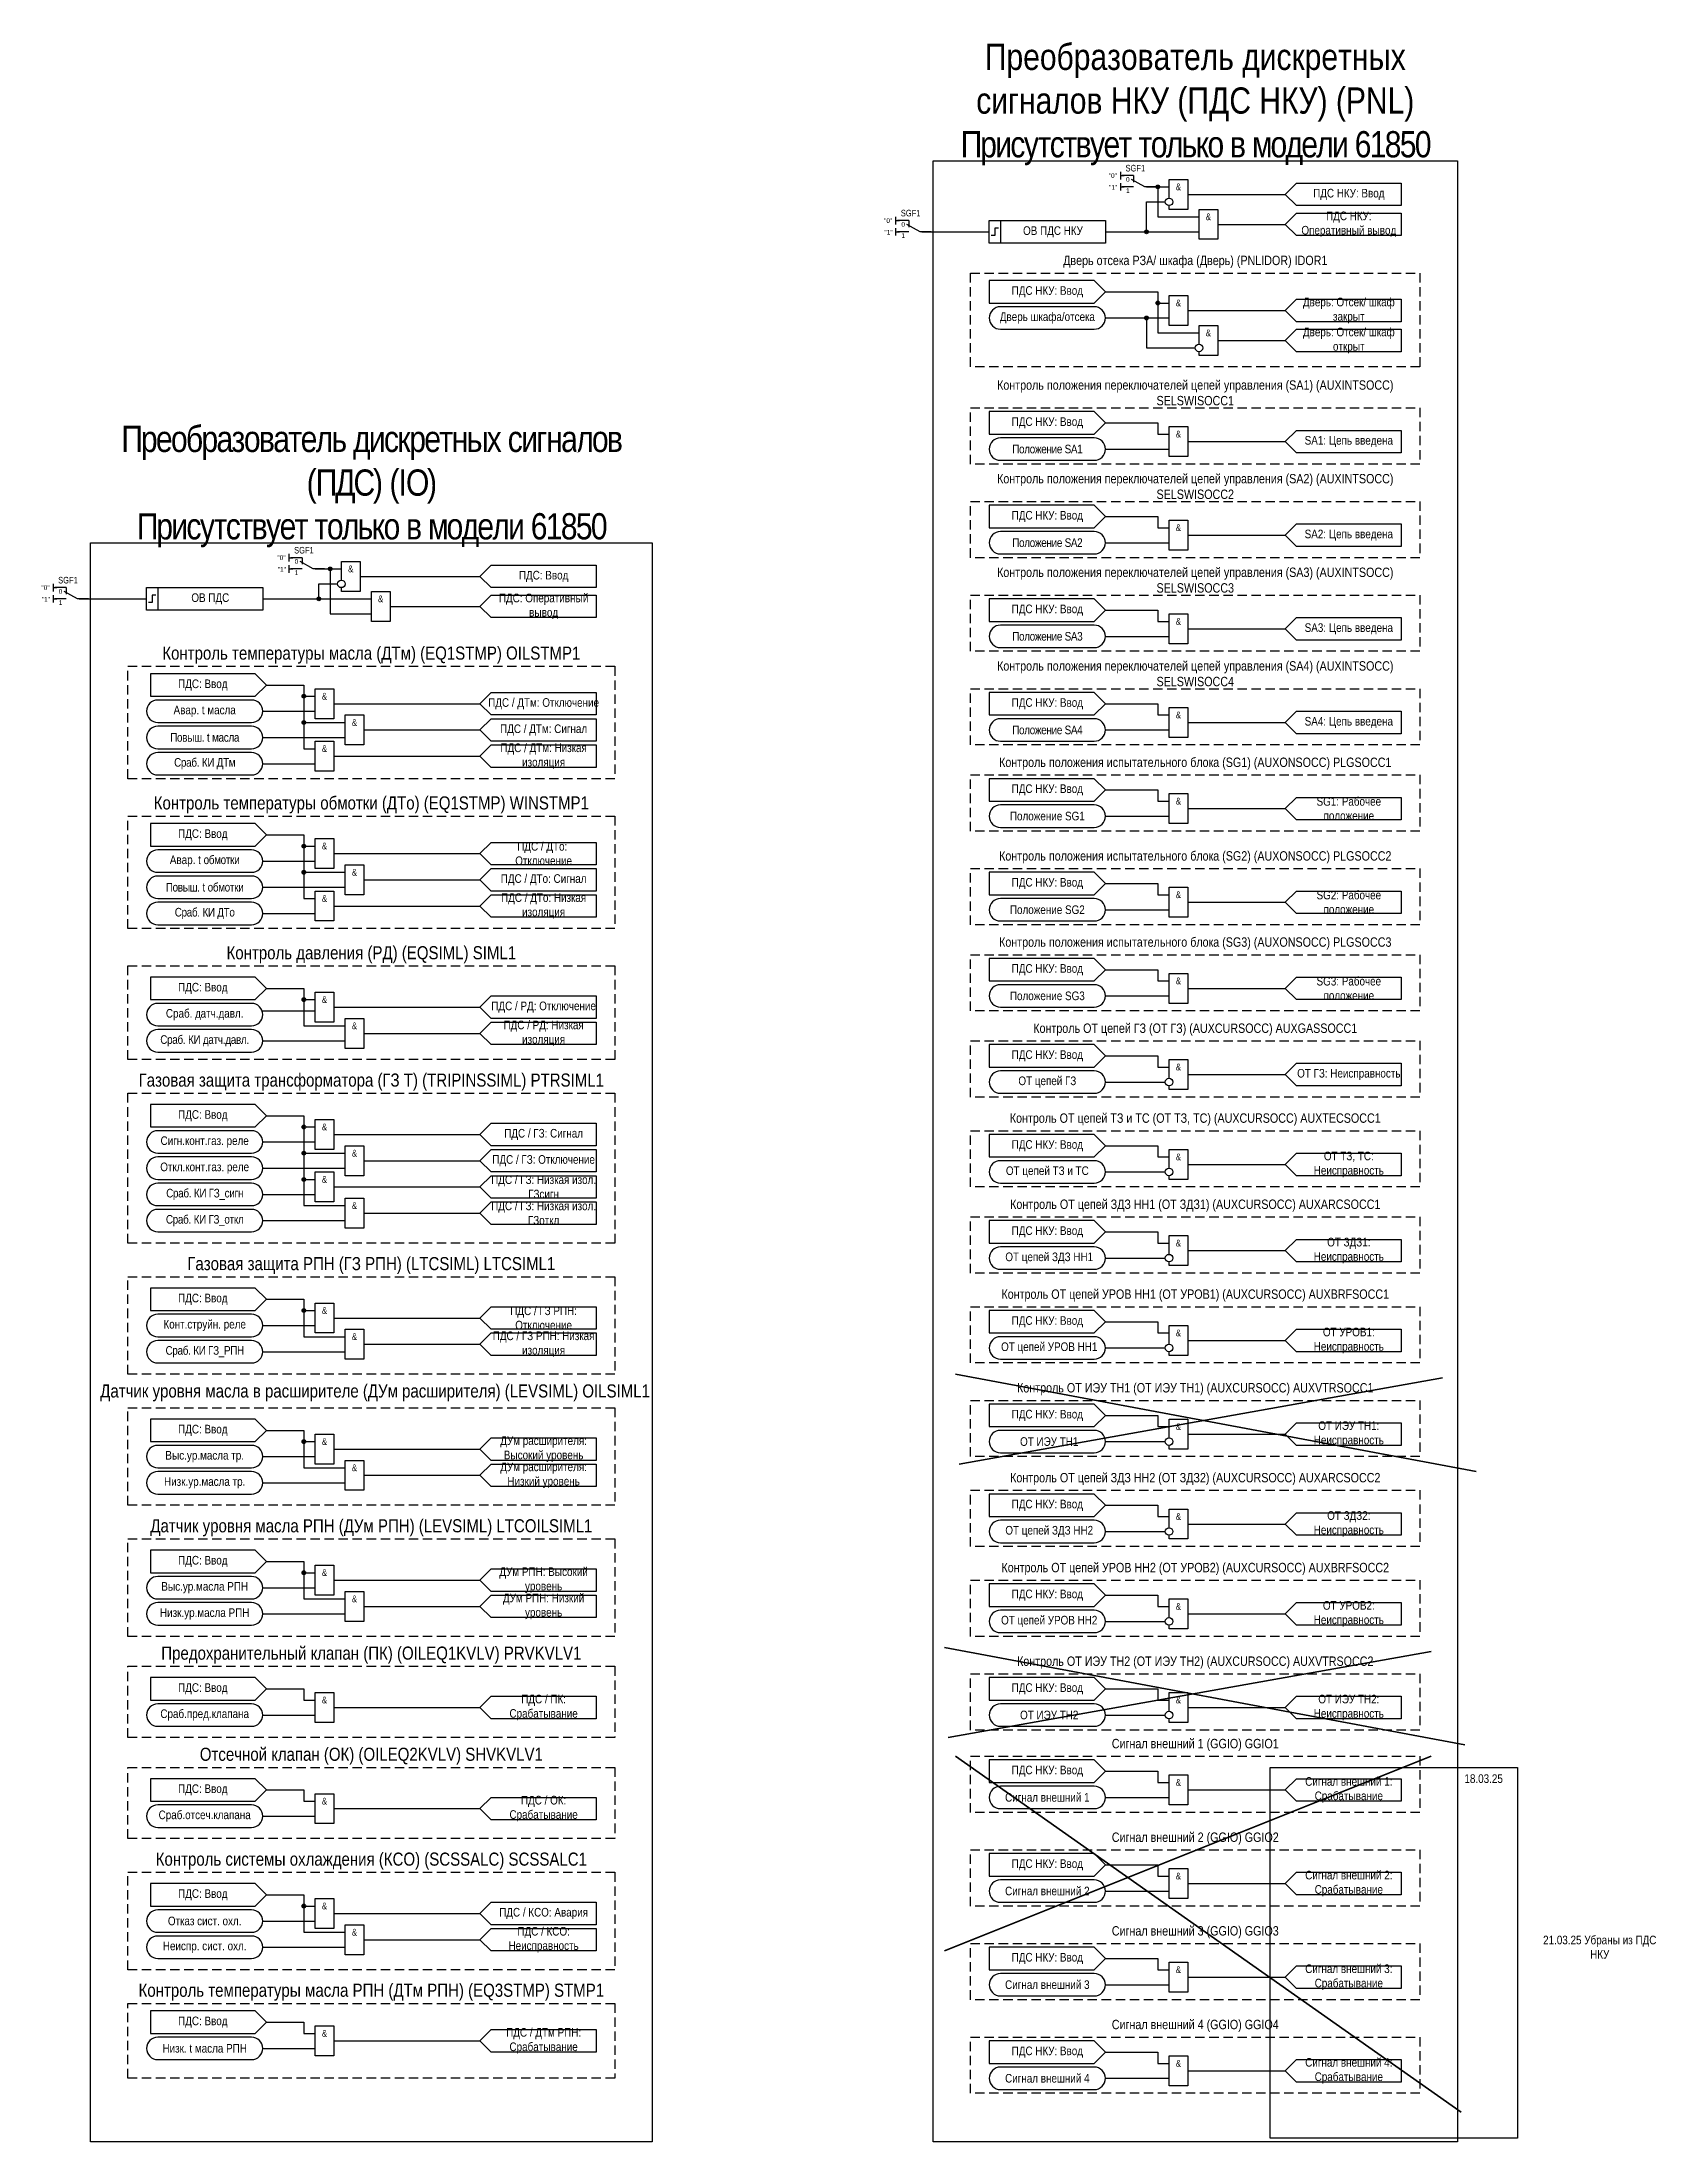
# Model space of a CAD drawing. Header units: millimetres. Extents: x -2270 to 418, y -112 to 561.
# Drawn here: x -13 to 418, y 0 to 561 of the extents above; entities that cross this region are included whole.
import ezdxf
from ezdxf.enums import TextEntityAlignment as Align

# ---------------------------------------------------------------- set-up
doc = ezdxf.new("R2010")
doc.units = ezdxf.units.MM
doc.linetypes.add('штриховая2', pattern=[0.375, 0.25, -0.125])
doc.layers.add('TEXT', color=7, linetype='Continuous', lineweight=25)
doc.layers.add('Основная', color=7, linetype='Continuous')
doc.styles.add('2.5_Gost_RD', font='ARIALN.TTF', dxfattribs={"height": 2.5})
doc.styles.add('3.5_Gost_RD', font='ARIALN.TTF', dxfattribs={"height": 3.5})
doc.styles.add('Вывод', font='ARIALN.TTF', dxfattribs={"height": 2.5})
doc.styles.add('Компонент', font='ARIALN.TTF', dxfattribs={"height": 3.5})

msp = doc.modelspace()

# ---------------------------------------------------------------- texts
at = {"ltscale": 100, "attachment_point": 5}
for s, insert, char_height, width, style in [('{\\C3;Преобразователь дискретных сигналов НКУ (ПДС НКУ) (PNL) \\T0.9;\\C6;Присутствует только в модели 61850}', (295, 544), 7, 140, '3.5_Gost_RD'), ('&', (290.5, 522), 1.8, 5, '2.5_Gost_RD'), ('ПДС НКУ: Ввод', (336, 520), 2.3, 28, '2.5_Gost_RD'), ('&', (298.5, 514), 1.8, 5, '2.5_Gost_RD'), ('ПДС НКУ: Оперативный вывод', (336, 512), 2.3, 28, '2.5_Gost_RD'), ('ПДС НКУ: Ввод', (255.5, 494), 2.3, 31, '2.5_Gost_RD'), ('Дверь шкафа/отсека', (255.5, 487), 2.3, 31, '2.5_Gost_RD'), ('Дверь: Отсек/ шкаф закрыт', (336, 489), 2.3, 28, '2.5_Gost_RD'), ('Дверь: Отсек/ шкаф открыт', (336, 481), 2.3, 28, '2.5_Gost_RD'), ('ПДС НКУ: Ввод', (255.5, 459), 2.3, 31, '2.5_Gost_RD'), ('{\\T0.9;\\C3;Преобразователь дискретных сигналов (ПДС) (IO) \\P\\C6;Присутствует только в модели 61850}', (75, 442), 7, 150, '3.5_Gost_RD'), ('SA1: Цепь введена', (336, 454), 2.3, 28, '2.5_Gost_RD'), ('{\\T0.95;Положение SA1}', (255.5, 452), 2.3, 31, '2.5_Gost_RD'), ('ПДС НКУ: Ввод', (255.5, 434), 2.3, 31, '2.5_Gost_RD'), ('{\\T0.95;Положение SA2}', (255.5, 427), 2.3, 31, '2.5_Gost_RD'), ('SA2: Цепь введена', (336, 429), 2.3, 28, '2.5_Gost_RD'), ('&', (69.5, 420), 1.8, 5, '2.5_Gost_RD'), ('ПДС: Ввод', (121, 418), 2.3, 28, '2.5_Gost_RD'), ('&', (77.5, 412), 1.8, 5, '2.5_Gost_RD'), ('ПДС: Оперативный вывод', (121, 410), 2.3, 28, '2.5_Gost_RD'), ('ПДС НКУ: Ввод', (255.5, 409), 2.3, 31, '2.5_Gost_RD'), ('SA3: Цепь введена', (336, 404), 2.3, 28, '2.5_Gost_RD'), ('{\\T0.95;Положение SA3}', (255.5, 402), 2.3, 31, '2.5_Gost_RD'), ('\\A1;Авар. t масла', (30.5, 382), 2.3, 31, '2.5_Gost_RD'), ('ПДС / ДТм: Отключение', (121, 384), 2.3, 28, '2.5_Gost_RD'), ('ПДС НКУ: Ввод', (255.5, 384), 2.3, 31, '2.5_Gost_RD'), ('\\A1;{\\T0.95;Повыш. t масла }', (30.5, 375), 2.3, 31, '2.5_Gost_RD'), ('ПДС / ДТм: Сигнал', (121, 377), 2.3, 28, '2.5_Gost_RD'), ('{\\T0.95;Положение SA4}', (255.5, 377), 2.3, 31, '2.5_Gost_RD'), ('SA4: Цепь введена', (336, 379), 2.3, 28, '2.5_Gost_RD'), ('ПДС / ДТм: Низкая изоляция', (121, 370), 2.3, 28, '2.5_Gost_RD'), ('\\A1;{\\T0.95;Сраб. КИ ДТм}', (30.5, 368), 2.3, 31, '2.5_Gost_RD'), ('ПДС НКУ: Ввод', (255.5, 361), 2.3, 31, '2.5_Gost_RD'), ('SG1: Рабочее положение', (336, 356), 2.3, 28, '2.5_Gost_RD'), ('Положение SG1', (255.5, 354), 2.3, 31, '2.5_Gost_RD'), ('\\A1;Авар. t {\\T0.95;обмотки}', (30.5, 342), 2.3, 31, '2.5_Gost_RD'), ('ПДС / ДТо:  Отключение', (121, 344), 2.3, 28, '2.5_Gost_RD'), ('ПДС / ДТо: Сигнал', (121, 337), 2.3, 28, '2.5_Gost_RD'), ('ПДС НКУ: Ввод', (255.5, 336), 2.3, 31, '2.5_Gost_RD'), ('\\A1;{\\T0.95;Повыш. t обмотки}', (30.5, 335), 2.3, 29.7748, '2.5_Gost_RD'), ('ПДС / ДТо: Низкая изоляция ', (121, 330), 2.3, 28, '2.5_Gost_RD'), ('SG2: Рабочее положение', (336, 331), 2.3, 28, '2.5_Gost_RD'), ('\\A1;{\\T0.95;Сраб. КИ ДТо}', (30.5, 328), 2.3, 31, '2.5_Gost_RD'), ('Положение SG2', (255.5, 329), 2.3, 31, '2.5_Gost_RD'), ('ПДС НКУ: Ввод', (255.5, 313), 2.3, 31, '2.5_Gost_RD'), ('SG3: Рабочее положение', (336, 308), 2.3, 28, '2.5_Gost_RD'), ('ПДС / {\\A1;РД: Отключение}', (121, 303), 2.3, 28, '2.5_Gost_RD'), ('Положение SG3', (255.5, 306), 2.3, 31, '2.5_Gost_RD'), ('\\A1;Сраб. {\\T0.95;д}атч.давл.', (30.5, 301), 2.3, 31, '2.5_Gost_RD'), ('ПДС / РД: Низкая изоляция', (121, 296), 2.3, 28, '2.5_Gost_RD'), ('\\A1;{\\T0.95;Сраб. КИ датч.давл.}', (30.5, 294), 2.3, 31, '2.5_Gost_RD'), ('ПДС НКУ: Ввод', (255.5, 290), 2.3, 31, '2.5_Gost_RD'), ('ОТ ГЗ: Неисправность', (336, 285), 2.3, 28, '2.5_Gost_RD'), ('ОТ цепей ГЗ', (255.5, 283), 2.3, 31, '2.5_Gost_RD'), ('ПДС / ГЗ: Сигнал', (121, 269), 2.3, 28, '2.5_Gost_RD'), ('\\A1;Сигн.конт.газ. реле', (30.5, 267), 2.3, 31, '2.5_Gost_RD'), ('ПДС / ГЗ: Отключение', (121, 262), 2.3, 28, '2.5_Gost_RD'), ('ПДС НКУ: Ввод', (255.5, 266), 2.3, 31, '2.5_Gost_RD'), ('ОТ ТЗ, ТС: Неисправность', (336, 261), 2.3, 28, '2.5_Gost_RD'), ('\\A1;Откл.конт.газ. реле', (30.5, 260), 2.3, 31, '2.5_Gost_RD'), ('ПДС / ГЗ: Низкая изол. ГЗсигн', (121, 255), 2.3, 28, '2.5_Gost_RD'), ('ОТ цепей ТЗ и ТС', (255.5, 259), 2.3, 31, '2.5_Gost_RD'), ('\\A1;{\\T0.95;Сраб. КИ ГЗ_сигн}', (30.5, 253), 2.3, 31, '2.5_Gost_RD'), ('\\A1;{\\T0.95;Сраб. КИ ГЗ_откл}', (30.5, 246), 2.3, 31, '2.5_Gost_RD'), ('ПДС / ГЗ: Низкая изол. ГЗоткл', (121, 248), 2.3, 28, '2.5_Gost_RD'), ('ПДС НКУ: Ввод', (255.5, 243), 2.3, 31, '2.5_Gost_RD'), ('ОТ ЗДЗ1: Неисправность', (336, 238), 2.3, 28, '2.5_Gost_RD'), ('ОТ цепей ЗДЗ НН1', (256, 236), 2.3, 31, '2.5_Gost_RD'), ('\\A1;Конт.струйн. реле', (30.5, 218), 2.3, 31, '2.5_Gost_RD'), ('ПДС / ГЗ РПН: Отключение', (121, 220), 2.3, 28, '2.5_Gost_RD'), ('ПДС НКУ: Ввод', (255.5, 219), 2.3, 31, '2.5_Gost_RD'), ('ПДС / {\\C4;ГЗ РПН: Низкая изоляция}', (121, 213), 2.3, 28, '2.5_Gost_RD'), ('ОТ цепей УРОВ НН1', (256, 212), 2.3, 31, '2.5_Gost_RD'), ('ОТ УРОВ1: Неисправность', (336, 214), 2.3, 28, '2.5_Gost_RD'), ('\\A1;{\\T0.95;Сраб. КИ ГЗ_РПН}', (30.5, 211), 2.3, 31, '2.5_Gost_RD'), ('ПДС НКУ: Ввод', (255.5, 194), 2.3, 31, '2.5_Gost_RD'), ('ОТ ИЭУ ТН1: Неисправность', (336, 189), 2.3, 28, '2.5_Gost_RD'), ('ОТ ИЭУ ТН1', (256, 187), 2.3, 31, '2.5_Gost_RD'), ('\\A1;Выс.ур.масла тр.', (30.5, 183), 2.3, 31, '2.5_Gost_RD'), ('\\A1;Низк.ур.масла тр.', (30.5, 176), 2.3, 29.7748, '2.5_Gost_RD'), ('ПДС НКУ: Ввод', (255.5, 170), 2.3, 31, '2.5_Gost_RD'), ('ОТ ЗДЗ2: Неисправность', (336, 165), 2.3, 28, '2.5_Gost_RD'), ('ОТ цепей ЗДЗ НН2', (256, 163), 2.3, 31, '2.5_Gost_RD'), ('\\A1;Выс.ур.масла РПН', (30.5, 148), 2.3, 31, '2.5_Gost_RD'), ('ПДС НКУ: Ввод', (255.5, 146), 2.3, 31, '2.5_Gost_RD'), ('\\A1;Низк.ур.масла РПН', (30.5, 141), 2.3, 29.7748, '2.5_Gost_RD'), ('ОТ цепей УРОВ НН2', (256, 139), 2.3, 31, '2.5_Gost_RD'), ('ОТ УРОВ2: Неисправность', (336, 141), 2.3, 28, '2.5_Gost_RD'), ('ПДС / ПК: Срабатывание', (121, 116), 2.3, 28, '2.5_Gost_RD'), ('ПДС НКУ: Ввод', (255.5, 121), 2.3, 31, '2.5_Gost_RD'), ('ОТ ИЭУ ТН2: Неисправность', (336, 116), 2.3, 28, '2.5_Gost_RD'), ('\\A1;Сраб.пред.клапана', (30.5, 114), 2.3, 31, '2.5_Gost_RD'), ('ОТ ИЭУ ТН2', (256, 114), 2.3, 31, '2.5_Gost_RD'), ('ПДС НКУ: Ввод', (255.5, 99), 2.3, 31, '2.5_Gost_RD'), ('Сигнал внешний 1: Срабатывание', (336, 94), 2.3, 28, '2.5_Gost_RD'), ('ПДС / ОК: Срабатывание', (121, 89), 2.3, 28, '2.5_Gost_RD'), ('Сигнал внешний 1', (255.5, 92), 2.3, 31, '2.5_Gost_RD'), ('\\A1;Сраб.отсеч.клапана', (30.5, 87), 2.3, 31, '2.5_Gost_RD'), ('ПДС НКУ: Ввод', (255.5, 74), 2.3, 31, '2.5_Gost_RD'), ('Сигнал внешний 2', (255.5, 67), 2.3, 31, '2.5_Gost_RD'), ('Сигнал внешний 2: Срабатывание', (336, 69), 2.3, 28, '2.5_Gost_RD'), ('&', (62.5, 63), 1.8, 5, '2.5_Gost_RD'), ('ПДС / КСО: Авария', (121, 61), 2.3, 28, '2.5_Gost_RD'), ('\\A1;Отказ сист. охл.', (30.5, 59), 2.3, 31, '2.5_Gost_RD'), ('&', (70.5, 56), 1.8, 5, '2.5_Gost_RD'), ('ПДС / КСО: Неисправность', (121, 54), 2.3, 28, '2.5_Gost_RD'), ('\\A1;Неиспр. сист. охл.', (30.5, 52), 2.3, 29.7748, '2.5_Gost_RD'), ('ПДС НКУ: Ввод', (255.5, 49), 2.3, 31, '2.5_Gost_RD'), ('Сигнал внешний 3: Срабатывание', (336, 44), 2.3, 28, '2.5_Gost_RD'), ('Сигнал внешний 3', (255.5, 42), 2.3, 31, '2.5_Gost_RD'), ('&', (62.5, 29), 1.8, 5, '2.5_Gost_RD'), ('ПДС / ДТм РПН: Срабатывание', (121, 27), 2.3, 28, '2.5_Gost_RD'), ('\\A1;Низк. t масла РПН', (30.5, 25), 2.3, 31, '2.5_Gost_RD'), ('ПДС НКУ: Ввод', (255.5, 24), 2.3, 31, '2.5_Gost_RD'), ('Сигнал внешний 4: Срабатывание', (336, 19), 2.3, 28, '2.5_Gost_RD'), ('Сигнал внешний 4', (255.5, 17), 2.3, 31, '2.5_Gost_RD')]:
    msp.add_mtext(s, dxfattribs=dict(at, insert=insert, char_height=char_height, width=width, style=style))
at = {"ltscale": 100, "char_height": 1.25, "attachment_point": 1, "style": '3.5_Gost_RD'}
for insert in [(272, 522.5), (50, 420.5)]:
    msp.add_mtext_dynamic_manual_height_columns('"1"', width=2, gutter_width=17.5, heights=[0], dxfattribs=dict(at, insert=insert))
at = {"color": 6, "ltscale": 100, "char_height": 1.25, "attachment_point": 1, "style": '3.5_Gost_RD'}
for insert in [(212, 510.5), (-13, 412.5)]:
    msp.add_mtext_dynamic_manual_height_columns('"1"', width=2, gutter_width=17.5, heights=[0], dxfattribs=dict(at, insert=insert))
at = {"color": 0, "ltscale": 100, "char_height": 2.3, "width": 28, "attachment_point": 5, "style": '2.5_Gost_RD'}
for s, insert in [('{\\C256;ОВ ПДС НКУ}', (257, 510)), ('{\\C256;ОВ ПДС}', (32, 412))]:
    msp.add_mtext(s, dxfattribs=dict(at, insert=insert))
at = {"color": 30, "ltscale": 100, "attachment_point": 5, "style": '3.5_Gost_RD'}
for s, insert, char_height, width in [('Дверь отсека РЗА/ шкафа (Дверь) (PNLIDOR) {\\C6;IDOR1}', (295, 502), 2.5, 120), ('Контроль положения переключателей цепей управления (SA1) (AUXINTSOCC) {\\C6;SELSWISOCC1}', (295, 467), 2.5, 120), ('Контроль положения переключателей цепей управления (SA2) (AUXINTSOCC) {\\C6;SELSWISOCC2}', (295, 442), 2.5, 120), ('Контроль положения переключателей цепей управления (SA3) (AUXINTSOCC) {\\C6;SELSWISOCC3}', (295, 417), 2.5, 120), ('Контроль температуры масла (ДТм) (EQ1STMP) {\\C6;OILSTMP1}', (75, 397), 3.5, 130), ('Контроль положения переключателей цепей управления (SA4) (AUXINTSOCC) {\\C6;SELSWISOCC4}', (295, 392), 2.5, 120), ('Контроль положения испытательного блока (SG1) (AUXONSOCC) {\\C6;PLGSOCC1}', (295, 368), 2.5, 120), ('Контроль температуры обмотки (ДТо) (EQ1STMP) {\\C6;WINSTMP1}', (75, 357), 3.5, 130), ('Контроль положения испытательного блока (SG2) (AUXONSOCC) {\\C6;PLGSOCC2}', (295, 343), 2.5, 120), ('Контроль положения испытательного блока (SG3) (AUXONSOCC) {\\C6;PLGSOCC3}', (295, 320), 2.5, 120), ('\\pt262.5;Контроль давления (РД) (EQSIML) {\\C6;SIML1}', (75, 317), 3.5, 130), ('Контроль ОТ цепей ГЗ (ОТ ГЗ) (AUXCURSOCC) {\\C6;AUXGASSOCC1}', (295, 297), 2.5, 120), ('Газовая защита трансформатора (ГЗ T) (TRIPINSSIML) {\\C6;PTRSIML1}', (75, 283), 3.5, 130), ('Контроль ОТ цепей ТЗ и ТС (ОТ ТЗ, ТС) (AUXCURSOCC) {\\C6;AUXTECSOCC1}', (295, 273), 2.5, 120), ('Контроль ОТ цепей ЗДЗ НН1 (ОТ ЗДЗ1) (AUXCURSOCC) {\\C6;AUXARCSOCC1}', (295, 250), 2.5, 120), ('Газовая защита РПН (ГЗ РПН) (LTCSIML) {\\C6;LTCSIML1}', (75, 234), 3.5, 130), ('Контроль ОТ цепей УРОВ НН1 (ОТ УРОВ1) (AUXCURSOCC) {\\C6;AUXBRFSOCC1}', (295, 226), 2.5, 120), ('Контроль ОТ ИЭУ ТН1 (ОТ ИЭУ ТН1) (AUXCURSOCC) {\\C6;AUXVTRSOCC1}', (295, 201), 2.5, 120), ('Контроль ОТ цепей ЗДЗ НН2 (ОТ ЗДЗ2) (AUXCURSOCC) {\\C6;AUXARCSOCC2}', (295, 177), 2.5, 120), ('Контроль ОТ цепей УРОВ НН2 (ОТ УРОВ2) (AUXCURSOCC) {\\C6;AUXBRFSOCC2}', (295, 153), 2.5, 120), ('Предохранительный клапан (ПК) (OILEQ1KVLV) {\\C6;PRVKVLV1}', (75, 130), 3.5, 162.683), ('Контроль ОТ ИЭУ ТН2 (ОТ ИЭУ ТН2) (AUXCURSOCC) {\\C6;AUXVTRSOCC2}', (295, 128), 2.5, 120), ('Сигнал внешний 1 (GGIO) {\\C6;GGIO1}', (295, 106), 2.5, 120), ('Отсечной клапан (ОК) (OILEQ2KVLV) {\\C6;SHVKVLV1}', (75, 103), 3.5, 162.683), ('Сигнал внешний 2 (GGIO) {\\C6;GGIO2}', (295, 81), 2.5, 120), ('Контроль системы охлаждения (КСО) {\\C2;(SCSSALC) SCSSALC1}', (75, 75), 3.5, 162.683), ('Сигнал внешний 3 (GGIO) {\\C6;GGIO3}', (295, 56), 2.5, 120), ('Контроль температуры масла РПН (ДТм РПН) (EQ3STMP) {\\C6;STMP1}', (75, 40), 3.5, 162.683), ('Сигнал внешний 4 (GGIO) {\\C6;GGIO4}', (295, 31), 2.5, 120)]:
    msp.add_mtext(s, dxfattribs=dict(at, insert=insert, char_height=char_height, width=width))
at = {"color": 6, "ltscale": 100, "char_height": 1.8, "width": 5, "attachment_point": 5, "style": '2.5_Gost_RD'}
for insert in [(290.5, 491), (298.5, 483), (290.5, 456), (290.5, 431), (290.5, 406), (62.5, 386), (290.5, 381), (70.5, 379), (62.5, 372), (290.5, 358), (62.5, 346), (70.5, 339), (62.5, 332), (290.5, 333), (290.5, 310), (62.5, 305), (70.5, 298), (290.5, 287), (62.5, 271), (70.5, 264), (290.5, 263), (62.5, 257), (70.5, 250), (290.5, 240), (62.5, 222), (70.5, 215), (290.5, 216), (290.5, 191), (62.5, 187), (70.5, 180), (290.5, 167), (62.5, 152), (70.5, 145), (290.5, 143), (62.5, 118), (290.5, 118), (290.5, 96), (62.5, 91), (290.5, 71), (290.5, 46), (290.5, 21)]:
    msp.add_mtext('&', dxfattribs=dict(at, insert=insert))
at = {"color": 4, "ltscale": 100, "attachment_point": 5}
for s, insert, char_height, width, style in [('Датчик уровня масла в расширителе (ДУм расширителя) (LEVSIML) {\\C6;OILSIML1}', (76, 200), 3.5, 166.7014, '3.5_Gost_RD'), ('ДУм расширителя: Высокий уровень', (121, 185), 2.3, 28, '2.5_Gost_RD'), ('ДУм расширителя: Низкий уровень', (121, 178), 2.3, 28, '2.5_Gost_RD'), ('Датчик уровня масла РПН (ДУм РПН) (LEVSIML) {\\C2;LTCOILSIML1}', (75, 164), 3.5, 145, '3.5_Gost_RD'), ('ДУм РПН: Высокий уровень', (121, 150), 2.3, 28, '2.5_Gost_RD'), ('ДУм РПН: Низкий уровень', (121, 143), 2.3, 28, '2.5_Gost_RD')]:
    msp.add_mtext(s, dxfattribs=dict(at, insert=insert, char_height=char_height, width=width, style=style))
at = {"layer": 'TEXT', "ltscale": 100, "char_height": 2.3, "width": 28, "attachment_point": 5, "style": '2.5_Gost_RD'}
for insert in [(30, 389), (30, 349), (30, 308), (30, 274), (30, 225), (30, 190), (30, 155), (30, 121), (30, 94), (30, 66), (30, 32)]:
    msp.add_mtext('ПДС: Ввод', dxfattribs=dict(at, insert=insert))
at = {"layer": 'TEXT', "color": 0, "ltscale": 100, "char_height": 2.3, "width": 31, "attachment_point": 5, "style": '2.5_Gost_RD'}
for s, insert in [('{\\C256;18.03.25}', (372, 97)), ('{\\C256;21.03.25 Убраны из ПДС НКУ }', (403, 52))]:
    msp.add_mtext(s, dxfattribs=dict(at, insert=insert))

# ---------------------------------------------------------------- blocks, each defined once
blk = doc.blocks.new('Точка')
at = {"ltscale": 100}
h = blk.add_hatch(color=256, dxfattribs=at)
h.dxf.hatch_style = 1
edge = h.paths.add_edge_path()
edge.add_arc((0, 0), 0.5, 0, 360)
blk.add_circle((0, 0), 0.5, dxfattribs=at)
blk = doc.blocks.new('*U958')
at = {"layer": 'Основная', "color": 0}
blk.add_line((0, 0), (7, 4), dxfattribs=at)
at = {"layer": 'Основная', "ltscale": 0.35}
blk.add_line((6, 6), (6, 2.5), dxfattribs=at)
blk = doc.blocks.new('*U985')
at = {"layer": 'Основная', "color": 0}
for p, q in [((-3, 6), (-9, 6)), ((-3, 0), (-9, 0)), ((9, 0), (3, 0))]:
    blk.add_line(p, q, dxfattribs=at)
at = {"layer": 'Основная', "ltscale": 0.25, "xscale": -1}
blk.add_blockref('*U958', (3, 0), dxfattribs=at)
at = {"layer": 'Основная'}
for tag, height, style, p in [('ОУ', 3.5, 'Компонент', (-2, 10)), ('В1', 2.5, 'Вывод', (-14, 6)), ('В2', 2.5, 'Вывод', (-6, 4)), ('В3', 2.5, 'Вывод', (-6, -2))]:
    blk.add_attdef(tag, text='', height=height, dxfattribs=dict(at, style=style)).set_placement(p, align=Align.MIDDLE_CENTER)

# ---------------------------------------------------------------- linework, layer by layer
at = {"ltscale": 100}
for p, q in [((275, 526), (275, 524)), ((275, 525), (276, 525)), ((275, 523), (275, 521)), ((275, 522), (276, 522)), ((53, 424), (53, 422)), ((53, 423), (54, 423)), ((53, 421), (53, 419)), ((53, 420), (54, 420))]:
    msp.add_line(p, q, dxfattribs=at)
at = {"color": 6, "ltscale": 100}
for p, q in [((215, 514), (215, 512)), ((215, 513), (216, 513)), ((215, 511), (215, 509)), ((215, 510), (216, 510)), ((-10, 416), (-10, 414)), ((-10, 415), (-9, 415)), ((-10, 413), (-10, 411)), ((-10, 412), (-9, 412))]:
    msp.add_line(p, q, dxfattribs=at)
at = {"color": 1, "lineweight": 35, "ltscale": 100}
for p, q in [((231, 205), (370, 179)), ((361, 204), (232, 181)), ((228, 132), (367, 106)), ((358, 131), (229, 108)), ((358, 103), (228, 51)), ((231, 103), (366, 8))]:
    msp.add_line(p, q, dxfattribs=at)
at = {"color": 3, "ltscale": 100}
for points in [[(225, 529), (365, 529), (365, 0), (225, 0)], [(0, 427), (150, 427), (150, 0), (0, 0)]]:
    msp.add_lwpolyline(points, close=True, dxfattribs=at)
at = {"ltscale": 100}
for points in [[(282, 522), (288, 522)], [(282, 522), (285, 522), (285, 514), (296, 514)], [(288, 519), (288, 524), (293, 524), (293, 516), (288, 516), (288, 517)], [(319, 520), (322, 523), (350, 523), (350, 517), (322, 517), (319, 520)], [(271, 510), (282, 510), (282, 518), (287, 518)], [(293, 520), (319, 520)], [(301, 512), (319, 512)], [(319, 512), (322, 515), (350, 515), (350, 509), (322, 509), (319, 512)], [(271, 510), (296, 510)], [(67, 417), (67, 422), (72, 422), (72, 414), (67, 414), (67, 415)], [(104, 418), (107, 421), (135, 421), (135, 415), (107, 415), (104, 418)], [(46, 412), (61, 412), (61, 416), (66, 416)], [(60, 420), (67, 420)], [(60, 420), (64, 420), (64, 408), (75, 408)], [(72, 418), (104, 418)], [(46, 412), (75, 412)], [(80, 410), (104, 410)], [(104, 410), (107, 413), (135, 413), (135, 407), (107, 407), (104, 410)], [(47, 66), (57, 66), (57, 63), (60, 63)], [(47, 66), (57, 66), (57, 56), (68, 56)], [(104, 61), (107, 64), (135, 64), (135, 58), (107, 58), (104, 61)], [(46, 59), (60, 59)], [(65, 61), (104, 61)], [(104, 54), (107, 57), (135, 57), (135, 51), (107, 51), (104, 54)], [(46, 52), (68, 52)], [(73, 54), (104, 54)], [(47, 32), (57, 32), (57, 29), (60, 29)], [(104, 27), (107, 30), (135, 30), (135, 24), (107, 24), (104, 27)], [(46, 25), (60, 25)], [(65, 27), (104, 27)]]:
    msp.add_lwpolyline(points, dxfattribs=at)
for points in [[(296, 516), (301, 516), (301, 508), (296, 508)], [(240, 513), (271, 513), (271, 507), (240, 507)], [(240, 513), (243, 513), (243, 507), (240, 507)], [(240, 497), (240, 491), (268, 491), (271, 494), (268, 497)], [(240, 462), (240, 456), (268, 456), (271, 459), (268, 462)], [(240, 437), (240, 431), (268, 431), (271, 434), (268, 437)], [(15, 415), (46, 415), (46, 409), (15, 409)], [(15, 415), (18, 415), (18, 409), (15, 409)], [(75, 414), (80, 414), (80, 406), (75, 406)], [(240, 412), (240, 406), (268, 406), (271, 409), (268, 412)], [(16, 392), (16, 386), (44, 386), (47, 389), (44, 392)], [(240, 387), (240, 381), (268, 381), (271, 384), (268, 387)], [(240, 364), (240, 358), (268, 358), (271, 361), (268, 364)], [(16, 352), (16, 346), (44, 346), (47, 349), (44, 352)], [(240, 339), (240, 333), (268, 333), (271, 336), (268, 339)], [(240, 316), (240, 310), (268, 310), (271, 313), (268, 316)], [(16, 311), (16, 305), (44, 305), (47, 308), (44, 311)], [(240, 293), (240, 287), (268, 287), (271, 290), (268, 293)], [(16, 277), (16, 271), (44, 271), (47, 274), (44, 277)], [(240, 269), (240, 263), (268, 263), (271, 266), (268, 269)], [(240, 246), (240, 240), (268, 240), (271, 243), (268, 246)], [(16, 228), (16, 222), (44, 222), (47, 225), (44, 228)], [(240, 222), (240, 216), (268, 216), (271, 219), (268, 222)], [(240, 197), (240, 191), (268, 191), (271, 194), (268, 197)], [(16, 193), (16, 187), (44, 187), (47, 190), (44, 193)], [(240, 173), (240, 167), (268, 167), (271, 170), (268, 173)], [(16, 158), (16, 152), (44, 152), (47, 155), (44, 158)], [(240, 149), (240, 143), (268, 143), (271, 146), (268, 149)], [(16, 124), (16, 118), (44, 118), (47, 121), (44, 124)], [(240, 124), (240, 118), (268, 118), (271, 121), (268, 124)], [(240, 102), (240, 96), (268, 96), (271, 99), (268, 102)], [(16, 97), (16, 91), (44, 91), (47, 94), (44, 97)], [(240, 77), (240, 71), (268, 71), (271, 74), (268, 77)], [(16, 69), (16, 63), (44, 63), (47, 66), (44, 69)], [(60, 65), (65, 65), (65, 57), (60, 57)], [(68, 58), (73, 58), (73, 50), (68, 50)], [(240, 52), (240, 46), (268, 46), (271, 49), (268, 52)], [(16, 35), (16, 29), (44, 29), (47, 32), (44, 35)], [(60, 31), (65, 31), (65, 23), (60, 23)], [(240, 27), (240, 21), (268, 21), (271, 24), (268, 27)]]:
    msp.add_lwpolyline(points, close=True, dxfattribs=at)
at = {"lineweight": 30, "ltscale": 100}
for points in [[(242.5, 511), (241.5, 511), (241.5, 509), (240.5, 509)], [(17.5, 413), (16.5, 413), (16.5, 411), (15.5, 411)]]:
    msp.add_lwpolyline(points, dxfattribs=at)
at = {"color": 6, "ltscale": 100}
for points in [[(222, 510), (240, 510)], [(271, 494), (285, 494), (285, 483), (296, 483)], [(271, 494), (285, 494), (285, 491), (288, 491)], [(293, 489), (319, 489)], [(319, 489), (322, 492), (350, 492), (350, 486), (322, 486), (319, 489)], [(271, 487), (288, 487)], [(271, 487), (282, 487), (282, 479), (295, 479)], [(296, 480), (296, 485), (301, 485), (301, 477), (296, 477), (296, 478)], [(319, 481), (322, 484), (350, 484), (350, 478), (322, 478), (319, 481)], [(301, 481), (319, 481)], [(271, 459), (285, 459), (285, 456), (288, 456)], [(319, 454), (322, 457), (350, 457), (350, 451), (322, 451), (319, 454)], [(271, 452), (288, 452)], [(293, 454), (319, 454)], [(271, 434), (285, 434), (285, 431), (288, 431)], [(319, 429), (322, 432), (350, 432), (350, 426), (322, 426), (319, 429)], [(271, 427), (288, 427)], [(293, 429), (319, 429)], [(-3, 412), (15, 412)], [(271, 409), (285, 409), (285, 406), (288, 406)], [(293, 404), (319, 404)], [(319, 404), (322, 407), (350, 407), (350, 401), (322, 401), (319, 404)], [(271, 402), (288, 402)], [(47, 389), (57, 389), (57, 386), (60, 386)], [(47, 389), (57, 389), (57, 379), (68, 379)], [(47, 389), (57, 389), (57, 372), (60, 372)], [(104, 384), (107, 387), (135, 387), (135, 381), (107, 381), (104, 384)], [(46, 382), (60, 382)], [(65, 384), (104, 384)], [(271, 384), (285, 384), (285, 381), (288, 381)], [(319, 379), (322, 382), (350, 382), (350, 376), (322, 376), (319, 379)], [(73, 377), (104, 377)], [(104, 377), (107, 380), (135, 380), (135, 374), (107, 374), (104, 377)], [(271, 377), (288, 377)], [(293, 379), (319, 379)], [(46, 375), (68, 375)], [(104, 370), (107, 373), (135, 373), (135, 367), (107, 367), (104, 370)], [(46, 368), (60, 368)], [(65, 370), (104, 370)], [(271, 361), (285, 361), (285, 358), (288, 358)], [(319, 356), (322, 359), (350, 359), (350, 353), (322, 353), (319, 356)], [(271, 354), (288, 354)], [(293, 356), (319, 356)], [(47, 349), (57, 349), (57, 346), (60, 346)], [(47, 349), (57, 349), (57, 339), (68, 339)], [(47, 349), (57, 349), (57, 332), (60, 332)], [(65, 344), (104, 344)], [(104, 344), (107, 347), (135, 347), (135, 341), (107, 341), (104, 344)], [(46, 342), (60, 342)], [(73, 337), (104, 337)], [(104, 337), (107, 340), (135, 340), (135, 334), (107, 334), (104, 337)], [(46, 335), (68, 335)], [(104, 330), (107, 333), (135, 333), (135, 327), (107, 327), (104, 330)], [(271, 336), (285, 336), (285, 333), (288, 333)], [(293, 331), (319, 331)], [(319, 331), (322, 334), (350, 334), (350, 328), (322, 328), (319, 331)], [(46, 328), (60, 328)], [(65, 330), (104, 330)], [(271, 329), (288, 329)], [(271, 313), (285, 313), (285, 310), (288, 310)], [(319, 308), (322, 311), (350, 311), (350, 305), (322, 305), (319, 308)], [(47, 308), (57, 308), (57, 298), (68, 298)], [(47, 308), (57, 308), (57, 305), (60, 305)], [(65, 303), (104, 303)], [(104, 303), (107, 306), (135, 306), (135, 300), (107, 300), (104, 303)], [(271, 306), (288, 306)], [(293, 308), (319, 308)], [(46, 302), (60, 302)], [(104, 296), (107, 299), (135, 299), (135, 293), (107, 293), (104, 296)], [(46, 294), (68, 294)], [(73, 296), (104, 296)], [(271, 290), (285, 290), (285, 287), (288, 287)], [(288, 284), (288, 289), (293, 289), (293, 281), (288, 281), (288, 282)], [(319, 285), (322, 288), (350, 288), (350, 282), (322, 282), (319, 285)], [(271, 283), (287, 283)], [(293, 285), (319, 285)], [(47, 274), (57, 274), (57, 271), (60, 271)], [(47, 274), (57, 274), (57, 264), (68, 264)], [(47, 274), (57, 274), (57, 257), (60, 257)], [(47, 274), (57, 274), (57, 250), (68, 250)], [(104, 269), (107, 272), (135, 272), (135, 266), (107, 266), (104, 269)], [(46, 267), (60, 267)], [(65, 269), (104, 269)], [(104, 262), (107, 265), (135, 265), (135, 259), (107, 259), (104, 262)], [(271, 266), (285, 266), (285, 263), (288, 263)], [(288, 260), (288, 265), (293, 265), (293, 257), (288, 257), (288, 258)], [(319, 261), (322, 264), (350, 264), (350, 258), (322, 258), (319, 261)], [(46, 260), (68, 260)], [(73, 262), (104, 262)], [(104, 255), (107, 258), (135, 258), (135, 252), (107, 252), (104, 255)], [(271, 259), (287, 259)], [(293, 261), (319, 261)], [(46, 253), (60, 253)], [(65, 255), (104, 255)], [(73, 248), (104, 248)], [(104, 248), (107, 251), (135, 251), (135, 245), (107, 245), (104, 248)], [(46, 246), (68, 246)], [(271, 243), (285, 243), (285, 240), (288, 240)], [(288, 237), (288, 242), (293, 242), (293, 234), (288, 234), (288, 235)], [(271, 236), (287, 236)], [(293, 238), (319, 238)], [(319, 238), (322, 241), (350, 241), (350, 235), (322, 235), (319, 238)], [(47, 225), (57, 225), (57, 222), (60, 222)], [(47, 225), (57, 225), (57, 215), (68, 215)], [(65, 220), (104, 220)], [(104, 220), (107, 223), (135, 223), (135, 217), (107, 217), (104, 220)], [(271, 219), (285, 219), (285, 216), (288, 216)], [(46, 218), (60, 218)], [(104, 213), (107, 216), (135, 216), (135, 210), (107, 210), (104, 213)], [(288, 213), (288, 218), (293, 218), (293, 210), (288, 210), (288, 211)], [(293, 214), (319, 214)], [(319, 214), (322, 217), (350, 217), (350, 211), (322, 211), (319, 214)], [(46, 211), (68, 211)], [(73, 213), (104, 213)], [(271, 212), (287, 212)], [(271, 194), (285, 194), (285, 191), (288, 191)], [(288, 188), (288, 193), (293, 193), (293, 185), (288, 185), (288, 186)], [(319, 189), (322, 192), (350, 192), (350, 186), (322, 186), (319, 189)], [(47, 190), (57, 190), (57, 187), (60, 187)], [(47, 190), (57, 190), (57, 180), (68, 180)], [(104, 185), (107, 188), (135, 188), (135, 182), (107, 182), (104, 185)], [(271, 187), (287, 187)], [(293, 189), (319, 189)], [(46, 183), (60, 183)], [(65, 185), (104, 185)], [(104, 178), (107, 181), (135, 181), (135, 175), (107, 175), (104, 178)], [(46, 176), (68, 176)], [(73, 178), (104, 178)], [(271, 170), (285, 170), (285, 167), (288, 167)], [(288, 164), (288, 169), (293, 169), (293, 161), (288, 161), (288, 162)], [(271, 163), (287, 163)], [(293, 165), (319, 165)], [(319, 165), (322, 168), (350, 168), (350, 162), (322, 162), (319, 165)], [(47, 155), (57, 155), (57, 152), (60, 152)], [(47, 155), (57, 155), (57, 145), (68, 145)], [(104, 150), (107, 153), (135, 153), (135, 147), (107, 147), (104, 150)], [(46, 148), (60, 148)], [(65, 150), (104, 150)], [(104, 143), (107, 146), (135, 146), (135, 140), (107, 140), (104, 143)], [(271, 146), (285, 146), (285, 143), (288, 143)], [(46, 141), (68, 141)], [(73, 143), (104, 143)], [(288, 140), (288, 145), (293, 145), (293, 137), (288, 137), (288, 138)], [(293, 141), (319, 141)], [(319, 141), (322, 144), (350, 144), (350, 138), (322, 138), (319, 141)], [(271, 139), (287, 139)], [(47, 121), (57, 121), (57, 118), (60, 118)], [(104, 116), (107, 119), (135, 119), (135, 113), (107, 113), (104, 116)], [(271, 121), (285, 121), (285, 118), (288, 118)], [(288, 115), (288, 120), (293, 120), (293, 112), (288, 112), (288, 113)], [(319, 116), (322, 119), (350, 119), (350, 113), (322, 113), (319, 116)], [(46, 114), (60, 114)], [(65, 116), (104, 116)], [(271, 114), (287, 114)], [(293, 116), (319, 116)], [(271, 99), (285, 99), (285, 96), (288, 96)], [(319, 94), (322, 97), (350, 97), (350, 91), (322, 91), (319, 94)], [(47, 94), (57, 94), (57, 91), (60, 91)], [(104, 89), (107, 92), (135, 92), (135, 86), (107, 86), (104, 89)], [(271, 92), (288, 92)], [(293, 94), (319, 94)], [(46, 87), (60, 87)], [(65, 89), (104, 89)], [(271, 74), (285, 74), (285, 71), (288, 71)], [(293, 69), (319, 69)], [(319, 69), (322, 72), (350, 72), (350, 66), (322, 66), (319, 69)], [(271, 67), (288, 67)], [(271, 49), (285, 49), (285, 46), (288, 46)], [(319, 44), (322, 47), (350, 47), (350, 41), (322, 41), (319, 44)], [(271, 42), (288, 42)], [(293, 44), (319, 44)], [(271, 24), (285, 24), (285, 21), (288, 21)], [(271, 17), (288, 17)], [(293, 19), (319, 19)], [(319, 19), (322, 22), (350, 22), (350, 16), (322, 16), (319, 19)]]:
    msp.add_lwpolyline(points, dxfattribs=at)
at = {"linetype": 'штриховая2', "ltscale": 10}
for points in [[(235, 499), (355, 499), (355, 474), (235, 474)], [(235, 463), (355, 463), (355, 448), (235, 448)], [(235, 438), (355, 438), (355, 423), (235, 423)], [(235, 413), (355, 413), (355, 398), (235, 398)], [(235, 388), (355, 388), (355, 373), (235, 373)], [(235, 365), (355, 365), (355, 350), (235, 350)], [(235, 340), (355, 340), (355, 325), (235, 325)], [(235, 317), (355, 317), (355, 302), (235, 302)], [(235, 294), (355, 294), (355, 279), (235, 279)], [(235, 270), (355, 270), (355, 255), (235, 255)], [(235, 247), (355, 247), (355, 232), (235, 232)], [(235, 223), (355, 223), (355, 208), (235, 208)], [(235, 198), (355, 198), (355, 183), (235, 183)], [(235, 174), (355, 174), (355, 159), (235, 159)], [(235, 150), (355, 150), (355, 135), (235, 135)], [(235, 125), (355, 125), (355, 110), (235, 110)], [(235, 103), (355, 103), (355, 88), (235, 88)], [(235, 78), (355, 78), (355, 63), (235, 63)], [(10, 72), (140, 72), (140, 46), (10, 46)], [(235, 53), (355, 53), (355, 38), (235, 38)], [(10, 37), (140, 37), (140, 17), (10, 17)], [(235, 28), (355, 28), (355, 13), (235, 13)]]:
    msp.add_lwpolyline(points, close=True, dxfattribs=at)
at = {"ltscale": 100}
for points in [[(243, 484), (268, 484, 1), (268, 490), (243, 490, 1)], [(243, 449), (268, 449, 1), (268, 455), (243, 455, 1)], [(243, 424), (268, 424, 1), (268, 430), (243, 430, 1)], [(243, 399), (268, 399, 1), (268, 405), (243, 405, 1)], [(18, 379), (43, 379, 1), (43, 385), (18, 385, 1)], [(18, 372), (43, 372, 1), (43, 378), (18, 378, 1)], [(243, 374), (268, 374, 1), (268, 380), (243, 380, 1)], [(18, 365), (43, 365, 1), (43, 371), (18, 371, 1)], [(243, 351), (268, 351, 1), (268, 357), (243, 357, 1)], [(18, 339), (43, 339, 1), (43, 345), (18, 345, 1)], [(18, 332), (43, 332, 1), (43, 338), (18, 338, 1)], [(18, 325), (43, 325, 1), (43, 331), (18, 331, 1)], [(243, 326), (268, 326, 1), (268, 332), (243, 332, 1)], [(243, 303), (268, 303, 1), (268, 309), (243, 309, 1)], [(18, 298), (43, 298, 1), (43, 304), (18, 304, 1)], [(18, 291), (43, 291, 1), (43, 297), (18, 297, 1)], [(243, 280), (268, 280, 1), (268, 286), (243, 286, 1)], [(18, 264), (43, 264, 1), (43, 270), (18, 270, 1)], [(18, 257), (43, 257, 1), (43, 263), (18, 263, 1)], [(243, 256), (268, 256, 1), (268, 262), (243, 262, 1)], [(18, 250), (43, 250, 1), (43, 256), (18, 256, 1)], [(18, 243), (43, 243, 1), (43, 249), (18, 249, 1)], [(243, 233), (268, 233, 1), (268, 239), (243, 239, 1)], [(18, 215), (43, 215, 1), (43, 221), (18, 221, 1)], [(18, 208), (43, 208, 1), (43, 214), (18, 214, 1)], [(243, 209), (268, 209, 1), (268, 215), (243, 215, 1)], [(18, 180), (43, 180, 1), (43, 186), (18, 186, 1)], [(243, 184), (268, 184, 1), (268, 190), (243, 190, 1)], [(18, 173), (43, 173, 1), (43, 179), (18, 179, 1)], [(243, 160), (268, 160, 1), (268, 166), (243, 166, 1)], [(18, 145), (43, 145, 1), (43, 151), (18, 151, 1)], [(18, 138), (43, 138, 1), (43, 144), (18, 144, 1)], [(243, 136), (268, 136, 1), (268, 142), (243, 142, 1)], [(18, 111), (43, 111, 1), (43, 117), (18, 117, 1)], [(243, 111), (268, 111, 1), (268, 117), (243, 117, 1)], [(18, 84), (43, 84, 1), (43, 90), (18, 90, 1)], [(243, 89), (268, 89, 1), (268, 95), (243, 95, 1)], [(243, 64), (268, 64, 1), (268, 70), (243, 70, 1)], [(18, 56), (43, 56, 1), (43, 62), (18, 62, 1)], [(18, 49), (43, 49, 1), (43, 55), (18, 55, 1)], [(243, 39), (268, 39, 1), (268, 45), (243, 45, 1)], [(18, 22), (43, 22, 1), (43, 28), (18, 28, 1)], [(243, 14), (268, 14, 1), (268, 20), (243, 20, 1)]]:
    msp.add_lwpolyline(points, format="xyb", close=True, dxfattribs=at)
at = {"color": 6, "ltscale": 100}
for points in [[(288, 493), (293, 493), (293, 485), (288, 485)], [(288, 458), (293, 458), (293, 450), (288, 450)], [(288, 433), (293, 433), (293, 425), (288, 425)], [(288, 408), (293, 408), (293, 400), (288, 400)], [(60, 388), (65, 388), (65, 380), (60, 380)], [(288, 383), (293, 383), (293, 375), (288, 375)], [(68, 381), (73, 381), (73, 373), (68, 373)], [(60, 374), (65, 374), (65, 366), (60, 366)], [(288, 360), (293, 360), (293, 352), (288, 352)], [(60, 348), (65, 348), (65, 340), (60, 340)], [(68, 341), (73, 341), (73, 333), (68, 333)], [(60, 334), (65, 334), (65, 326), (60, 326)], [(288, 335), (293, 335), (293, 327), (288, 327)], [(288, 312), (293, 312), (293, 304), (288, 304)], [(60, 307), (65, 307), (65, 299), (60, 299)], [(68, 300), (73, 300), (73, 292), (68, 292)], [(60, 273), (65, 273), (65, 265), (60, 265)], [(68, 266), (73, 266), (73, 258), (68, 258)], [(60, 259), (65, 259), (65, 251), (60, 251)], [(68, 252), (73, 252), (73, 244), (68, 244)], [(60, 224), (65, 224), (65, 216), (60, 216)], [(68, 217), (73, 217), (73, 209), (68, 209)], [(60, 189), (65, 189), (65, 181), (60, 181)], [(68, 182), (73, 182), (73, 174), (68, 174)], [(60, 154), (65, 154), (65, 146), (60, 146)], [(68, 147), (73, 147), (73, 139), (68, 139)], [(60, 120), (65, 120), (65, 112), (60, 112)], [(288, 98), (293, 98), (293, 90), (288, 90)], [(60, 93), (65, 93), (65, 85), (60, 85)], [(288, 73), (293, 73), (293, 65), (288, 65)], [(288, 48), (293, 48), (293, 40), (288, 40)], [(288, 23), (293, 23), (293, 15), (288, 15)]]:
    msp.add_lwpolyline(points, close=True, dxfattribs=at)
at = {"color": 6, "linetype": 'штриховая2', "ltscale": 10}
for points in [[(10, 394), (140, 394), (140, 364), (10, 364)], [(10, 354), (140, 354), (140, 324), (10, 324)], [(10, 314), (140, 314), (140, 289), (10, 289)], [(10, 280), (140, 280), (140, 240), (10, 240)], [(10, 231), (140, 231), (140, 205), (10, 205)], [(10, 196), (140, 196), (140, 170), (10, 170)], [(10, 161), (140, 161), (140, 135), (10, 135)], [(10, 127), (140, 127), (140, 108), (10, 108)], [(10, 100), (140, 100), (140, 81), (10, 81)]]:
    msp.add_lwpolyline(points, close=True, dxfattribs=at)
at = {"color": 2, "lineweight": 30, "ltscale": 100}
msp.add_lwpolyline([(315, 100), (381, 100), (381, 1), (315, 1)], close=True, dxfattribs=at)
for centre in [(288, 518), (67, 416)]:
    msp.add_circle(centre, 1)
at = {"color": 6}
msp.add_circle((296, 479), 1, dxfattribs=at)
at = {"color": 6, "ltscale": 100}
for centre in [(288, 283), (288, 259), (288, 236), (288, 212), (288, 187), (288, 163), (288, 139), (288, 114)]:
    msp.add_circle(centre, 1, dxfattribs=at)

# ---------------------------------------------------------------- block references
at = {"ltscale": 100}
for p in [(285, 522), (282, 510), (64, 420), (61, 412), (57, 63)]:
    msp.add_blockref('Точка', p, dxfattribs=at)
at = {"color": 6, "ltscale": 100}
for p in [(285, 491), (282, 487), (57, 386), (57, 379), (57, 346), (57, 339), (57, 305), (57, 271), (57, 264), (57, 257), (57, 222), (57, 187), (57, 152)]:
    msp.add_blockref('Точка', p, dxfattribs=at)
at = {"layer": 'Основная', "ltscale": 0.25, "xscale": 0.5, "yscale": 0.5, "zscale": 0.5}
for p in [(280, 522), (58, 420)]:
    msp.add_blockref('*U985', p, dxfattribs=at).add_auto_attribs({'ОУ': 'SGF1', 'В1': '"0"', 'В2': '0', 'В3': '1'})
at = {"layer": 'Основная', "color": 6, "ltscale": 0.25, "xscale": 0.5, "yscale": 0.5, "zscale": 0.5}
for p in [(220, 510), (-5, 412)]:
    msp.add_blockref('*U985', p, dxfattribs=at).add_auto_attribs({'ОУ': 'SGF1', 'В1': '"0"', 'В2': '0', 'В3': '1'})

msp.set_redraw_order([(e.dxf.handle, doc.entitydb.next_handle()) for e in msp.query("TEXT MTEXT ATTDEF DIMENSION ARC_DIMENSION")])  # texts and dimensions are drawn at this point

doc.saveas('drawing.dxf')
